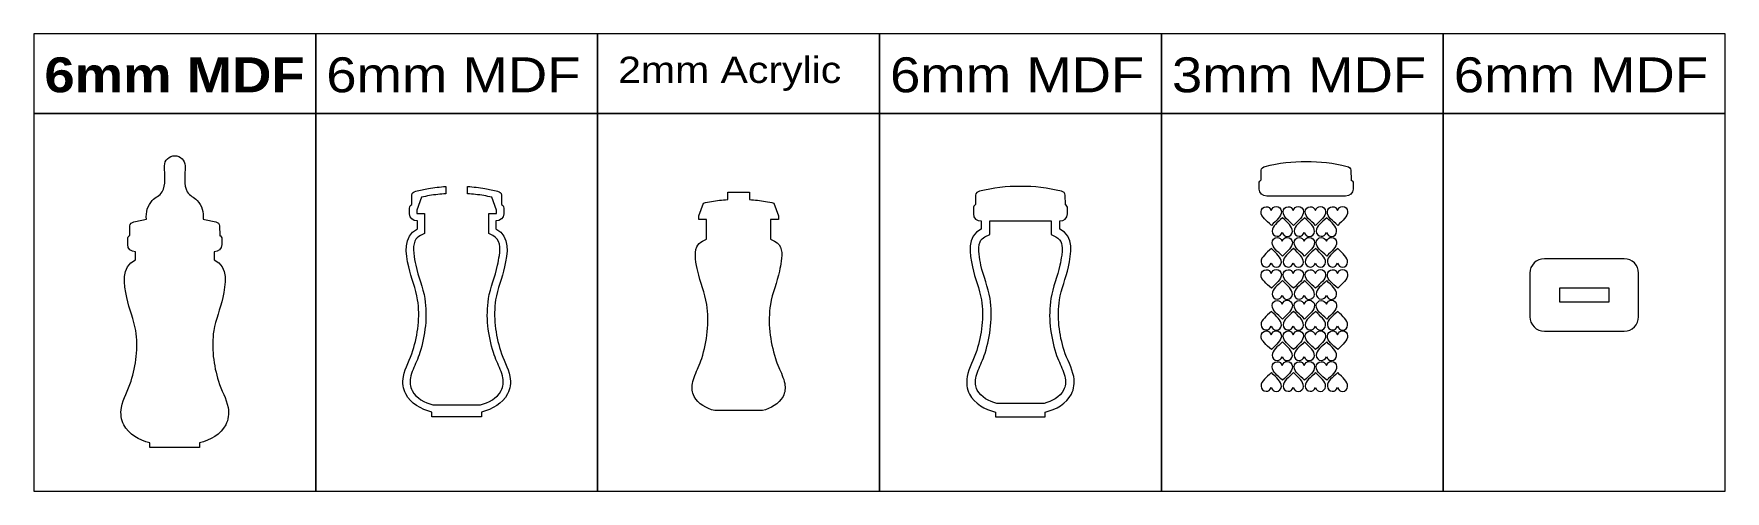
# Model space of a CAD drawing. Header units: millimetres. Extents: x -1166 to 1166, y -335 to 297.
import ezdxf

# ---------------------------------------------------------------- set-up
doc = ezdxf.new("R2010")
doc.units = ezdxf.units.MM
doc.header["$MEASUREMENT"] = 0
doc.layers.add('Camada 1', color=7, linetype='Continuous')
doc.styles.add('0', font='arialbd.ttf', dxfattribs={"height": 1})
doc.styles.add('1', font='Arial', dxfattribs={"height": 1})
doc.styles.add('2', font='Arial', dxfattribs={"height": 1})
doc.styles.add('3', font='Arial', dxfattribs={"height": 1})
doc.styles.add('4', font='Arial', dxfattribs={"height": 1})
doc.styles.add('5', font='Arial', dxfattribs={"height": 1})

msp = doc.modelspace()

# ---------------------------------------------------------------- texts
at = {"layer": 'Camada 1', "color": 142, "width": 1.114671}
for s, height, style, p in [('6mm MDF', 48.2598, '0', (-1151.8997, 215.9645)), ('6mm MDF', 48.2598, '1', (-763.0731, 215.9645)), ('2mm Acrylic', 36.301176, '5', (-360.4976, 228.8581)), ('6mm MDF', 48.2598, '2', (14.5805, 215.9645)), ('3mm MDF', 48.2598, '3', (403.4072, 215.9645)), ('6mm MDF', 48.2598, '4', (792.234, 215.9645))]:
    msp.add_text(s, height=height, dxfattribs=dict(at, style=style)).set_placement(p)

# ---------------------------------------------------------------- linework, layer by layer
at = {"layer": 'Camada 1', "color": 142, "lineweight": 20}
for points in [[(-1166.4805, 186.6815), (-777.6535, 186.6815), (-777.6535, 296.7483), (-1166.4805, 296.7483), (-1166.4805, 186.6815)], [(-777.6537, 186.6815), (-388.8267, 186.6815), (-388.8267, 296.7483), (-777.6537, 296.7483), (-777.6537, 186.6815)], [(-388.8269, 186.6815), (0.0001, 186.6815), (0.0001, 296.7483), (-388.8269, 296.7483), (-388.8269, 186.6815)], [(-0.0001, 186.6815), (388.8269, 186.6815), (388.8269, 296.7483), (-0.0001, 296.7483), (-0.0001, 186.6815)], [(388.8267, 186.6815), (777.6537, 186.6815), (777.6537, 296.7483), (388.8267, 296.7483), (388.8267, 186.6815)], [(777.6535, 186.6815), (1166.4803, 186.6815), (1166.4803, 296.7483), (777.6535, 296.7483), (777.6535, 186.6815)], [(-1166.4805, -334.8653), (-777.6535, -334.8653), (-777.6535, 186.6815), (-1166.4805, 186.6815), (-1166.4805, -334.8653)], [(-777.6537, -334.8653), (-388.8267, -334.8653), (-388.8267, 186.6815), (-777.6537, 186.6815), (-777.6537, -334.8653)], [(-388.8269, -334.8653), (0.0001, -334.8653), (0.0001, 186.6815), (-388.8269, 186.6815), (-388.8269, -334.8653)], [(-0.0001, -334.8653), (388.8269, -334.8653), (388.8269, 186.6815), (-0.0001, 186.6815), (-0.0001, -334.8653)], [(388.8267, -334.8653), (777.6537, -334.8653), (777.6537, 186.6815), (388.8267, 186.6815), (388.8267, -334.8653)], [(777.6535, -334.8653), (1166.4803, -334.8653), (1166.4803, 186.6815), (777.6535, 186.6815), (777.6535, -334.8653)]]:
    msp.add_lwpolyline(points, close=True, dxfattribs=at)
at = {"layer": 'Camada 1', "color": 230, "lineweight": 20}
for points, knots in [([(-905.9128, -67.6006), (-902.0535, -49.3336), (-897.3797, -25.4896), (-917.8231, -15.3105), (-917.8231, -15.3105), (-917.8231, -15.3105), (-917.8231, -4.1339), (-917.8231, -4.1339), (-917.8231, -4.1339), (-911.9415, -4.1339), (-907.1287, -0.3117), (-907.1287, 5.5702), (-907.1287, 5.5702), (-907.1287, 5.5702), (-907.1287, 13.5796), (-907.1287, 13.5796), (-907.1287, 13.5796), (-907.1287, 15.7118), (-908.3933, 17.5627), (-910.2095, 18.4196), (-910.2095, 18.4196), (-910.2095, 18.4196), (-910.1052, 18.4188), (-910.1052, 18.4188), (-910.1052, 18.4188), (-910.1052, 18.4188), (-910.2413, 31.5471), (-910.2413, 31.5471), (-910.2413, 31.5471), (-910.2715, 34.4872), (-912.7395, 36.1666), (-915.5884, 36.8943), (-915.5884, 36.8943), (-921.4338, 38.3878), (-927.279, 39.6254), (-933.1242, 40.6148), (-933.1242, 40.6148), (-931.7203, 50.0368), (-934.7966, 59.7646), (-941.057, 66.5082), (-941.057, 66.5082), (-945.6451, 71.4503), (-951.2692, 72.8877), (-954.8669, 78.5406), (-954.8669, 78.5406), (-960.3453, 87.1482), (-957.7882, 102.9817), (-957.8682, 113.4536), (-957.8682, 113.4536), (-957.8682, 113.4536), (-957.8483, 114.2122), (-957.8483, 114.2122), (-957.8483, 114.2122), (-957.8483, 122.0652), (-964.2142, 128.4309), (-972.067, 128.4309), (-972.067, 128.4309), (-979.9198, 128.4309), (-986.2857, 122.0652), (-986.2857, 114.2122), (-986.2857, 114.2122), (-986.2857, 114.2122), (-986.2658, 113.4536), (-986.2658, 113.4536), (-986.2658, 113.4536), (-986.3458, 102.9817), (-983.7887, 87.1482), (-989.2671, 78.5406), (-989.2671, 78.5406), (-992.8648, 72.8877), (-998.4889, 71.4503), (-1003.077, 66.5082), (-1003.077, 66.5082), (-1009.3374, 59.7646), (-1012.4137, 50.0368), (-1011.0098, 40.6148), (-1011.0098, 40.6148), (-1016.855, 39.6254), (-1022.7002, 38.3878), (-1028.5456, 36.8943), (-1028.5456, 36.8943), (-1031.3945, 36.1666), (-1033.8625, 34.4872), (-1033.8927, 31.5471), (-1033.8927, 31.5471), (-1033.8927, 31.5471), (-1034.0288, 18.4188), (-1034.0288, 18.4188), (-1034.0288, 18.4188), (-1034.0288, 18.4188), (-1033.9245, 18.4196), (-1033.9245, 18.4196), (-1033.9245, 18.4196), (-1035.7407, 17.5627), (-1037.0053, 15.7118), (-1037.0053, 13.5796), (-1037.0053, 13.5796), (-1037.0053, 13.5796), (-1037.0053, 5.5702), (-1037.0053, 5.5702), (-1037.0053, 5.5702), (-1037.0053, -0.3117), (-1032.1925, -4.1339), (-1026.3109, -4.1339), (-1026.3109, -4.1339), (-1026.3109, -4.1339), (-1026.3109, -15.3105), (-1026.3109, -15.3105), (-1026.3109, -15.3105), (-1046.7543, -25.4896), (-1042.0805, -49.3336), (-1038.2212, -67.6006), (-1038.2212, -67.6006), (-1034.9116, -83.2648), (-1028.3065, -97.885), (-1025.8634, -113.1394), (-1025.8634, -113.1394), (-1022.1544, -136.2941), (-1025.643, -161.3506), (-1032.3779, -183.0665), (-1032.3779, -183.0665), (-1036.1917, -195.3644), (-1043.4456, -206.8835), (-1045.5744, -219.0847), (-1045.5744, -219.0847), (-1047.1251, -227.9751), (-1046.0327, -235.9991), (-1042.2971, -243.1561), (-1042.2971, -243.1561), (-1035.3493, -256.4679), (-1021.4137, -264.2053), (-1006.2777, -268.1571), (-1006.2777, -268.1571), (-1006.2777, -268.1571), (-1006.2777, -274.5071), (-1006.2777, -274.5071), (-1006.2777, -274.5071), (-1006.2777, -274.5071), (-937.8563, -274.5071), (-937.8563, -274.5071), (-937.8563, -274.5071), (-937.8563, -274.5071), (-937.8563, -268.1571), (-937.8563, -268.1571), (-937.8563, -268.1571), (-922.7203, -264.2053), (-908.7847, -256.4679), (-901.8369, -243.1561), (-901.8369, -243.1561), (-898.1013, -235.9991), (-897.0089, -227.9751), (-898.5596, -219.0847), (-898.5596, -219.0847), (-900.6884, -206.8835), (-907.9423, -195.3644), (-911.7561, -183.0665), (-911.7561, -183.0665), (-918.491, -161.3506), (-921.9796, -136.2941), (-918.2706, -113.1394), (-918.2706, -113.1394), (-915.8275, -97.885), (-909.2224, -83.2648), (-905.9128, -67.6006)], [0, 0, 0, 0, 0.023809524, 0.023809524, 0.023809524, 0.023809524, 0.047619048, 0.047619048, 0.047619048, 0.047619048, 0.071428571, 0.071428571, 0.071428571, 0.071428571, 0.095238095, 0.095238095, 0.095238095, 0.095238095, 0.119047619, 0.119047619, 0.119047619, 0.119047619, 0.142857143, 0.142857143, 0.142857143, 0.142857143, 0.166666667, 0.166666667, 0.166666667, 0.166666667, 0.19047619, 0.19047619, 0.19047619, 0.19047619, 0.214285714, 0.214285714, 0.214285714, 0.214285714, 0.238095238, 0.238095238, 0.238095238, 0.238095238, 0.261904762, 0.261904762, 0.261904762, 0.261904762, 0.285714286, 0.285714286, 0.285714286, 0.285714286, 0.30952381, 0.30952381, 0.30952381, 0.30952381, 0.333333333, 0.333333333, 0.333333333, 0.333333333, 0.357142857, 0.357142857, 0.357142857, 0.357142857, 0.380952381, 0.380952381, 0.380952381, 0.380952381, 0.404761905, 0.404761905, 0.404761905, 0.404761905, 0.428571429, 0.428571429, 0.428571429, 0.428571429, 0.452380952, 0.452380952, 0.452380952, 0.452380952, 0.476190476, 0.476190476, 0.476190476, 0.476190476, 0.5, 0.5, 0.5, 0.5, 0.523809524, 0.523809524, 0.523809524, 0.523809524, 0.547619048, 0.547619048, 0.547619048, 0.547619048, 0.571428571, 0.571428571, 0.571428571, 0.571428571, 0.595238095, 0.595238095, 0.595238095, 0.595238095, 0.619047619, 0.619047619, 0.619047619, 0.619047619, 0.642857143, 0.642857143, 0.642857143, 0.642857143, 0.666666667, 0.666666667, 0.666666667, 0.666666667, 0.69047619, 0.69047619, 0.69047619, 0.69047619, 0.714285714, 0.714285714, 0.714285714, 0.714285714, 0.738095238, 0.738095238, 0.738095238, 0.738095238, 0.761904762, 0.761904762, 0.761904762, 0.761904762, 0.785714286, 0.785714286, 0.785714286, 0.785714286, 0.80952381, 0.80952381, 0.80952381, 0.80952381, 0.833333333, 0.833333333, 0.833333333, 0.833333333, 0.857142857, 0.857142857, 0.857142857, 0.857142857, 0.880952381, 0.880952381, 0.880952381, 0.880952381, 0.904761905, 0.904761905, 0.904761905, 0.904761905, 0.928571429, 0.928571429, 0.928571429, 0.928571429, 0.952380952, 0.952380952, 0.952380952, 0.952380952, 1, 1, 1, 1]), ([(-544.2974, 83.1814), (-552.2783, 84.5322), (-560.2593, 85.4202), (-568.2402, 85.8643), (-568.2402, 85.8643), (-568.2402, 85.8643), (-568.2402, 75.8465), (-568.2402, 75.8465), (-568.2402, 75.8465), (-560.7796, 75.4107), (-553.3454, 74.5706), (-545.9663, 73.3216), (-545.9663, 73.3216), (-542.1887, 72.6823), (-538.4296, 71.9369), (-534.6938, 71.0886), (-534.6938, 71.0886), (-534.6938, 71.0886), (-528.3019, 53.1936), (-528.3019, 53.1936), (-528.3019, 53.1936), (-528.3019, 53.1936), (-528.3019, 48.5113), (-528.3019, 48.5113), (-528.3019, 48.5113), (-528.5418, 48.4536), (-528.8324, 48.4327), (-528.9963, 48.4327), (-528.9963, 48.4327), (-528.9963, 48.4327), (-538.9963, 48.4327), (-538.9963, 48.4327), (-538.9963, 48.4327), (-538.9963, 48.4327), (-538.9963, 21.0642), (-538.9963, 21.0642), (-538.9963, 21.0642), (-538.9963, 21.0642), (-533.4535, 18.3044), (-533.4535, 18.3044), (-533.4535, 18.3044), (-522.6466, 12.9235), (-522.9592, 1.2419), (-524.3522, -9.2369), (-524.3522, -9.2369), (-524.9654, -13.8492), (-525.9087, -18.4167), (-526.87, -22.9669), (-526.87, -22.9669), (-530.1638, -38.5568), (-536.775, -53.1149), (-539.3179, -68.9912), (-539.3179, -68.9912), (-543.2408, -93.4826), (-539.7824, -119.9174), (-532.4805, -143.462), (-532.4805, -143.462), (-531.1669, -147.6979), (-529.5066, -151.8067), (-527.7584, -155.8788), (-527.7584, -155.8788), (-524.7471, -162.8931), (-520.8985, -170.7017), (-519.584, -178.2367), (-519.584, -178.2367), (-518.5074, -184.4081), (-518.9549, -190.3673), (-521.8752, -195.9625), (-521.8752, -195.9625), (-527.4377, -206.6199), (-539.1719, -212.488), (-550.3511, -215.5905), (-550.3511, -215.5905), (-550.3511, -215.5905), (-616.1293, -215.5905), (-616.1293, -215.5905), (-616.1293, -215.5905), (-627.3085, -212.488), (-639.0427, -206.6199), (-644.6052, -195.9625), (-644.6052, -195.9625), (-647.5255, -190.3673), (-647.973, -184.4081), (-646.8964, -178.2367), (-646.8964, -178.2367), (-645.5819, -170.7017), (-641.7333, -162.8931), (-638.722, -155.8788), (-638.722, -155.8788), (-636.9738, -151.8067), (-635.3135, -147.6979), (-633.9999, -143.462), (-633.9999, -143.462), (-626.698, -119.9174), (-623.2396, -93.4826), (-627.1625, -68.9912), (-627.1625, -68.9912), (-629.7054, -53.1149), (-636.3166, -38.5568), (-639.6104, -22.9669), (-639.6104, -22.9669), (-641.6136, -13.4854), (-644.9125, 1.4975), (-640.7807, 10.6066), (-640.7807, 10.6066), (-639.1558, 14.1889), (-636.5207, 16.5648), (-633.0269, 18.3044), (-633.0269, 18.3044), (-633.0269, 18.3044), (-627.4841, 21.0642), (-627.4841, 21.0642), (-627.4841, 21.0642), (-627.4841, 21.0642), (-627.4841, 48.4327), (-627.4841, 48.4327), (-627.4841, 48.4327), (-627.4841, 48.4327), (-637.4841, 48.4327), (-637.4841, 48.4327), (-637.4841, 48.4327), (-637.648, 48.4327), (-637.9386, 48.4536), (-638.1785, 48.5113), (-638.1785, 48.5113), (-638.1785, 48.5113), (-638.1785, 53.1936), (-638.1785, 53.1936), (-638.1785, 53.1936), (-638.1785, 53.1936), (-631.7866, 71.0886), (-631.7866, 71.0886), (-631.7866, 71.0886), (-628.0508, 71.9369), (-624.2917, 72.6823), (-620.5141, 73.3216), (-620.5141, 73.3216), (-613.135, 74.5706), (-605.7008, 75.4107), (-598.2402, 75.8465), (-598.2402, 75.8465), (-598.2402, 75.8465), (-598.2402, 85.8643), (-598.2402, 85.8643), (-598.2402, 85.8643), (-606.2211, 85.4202), (-614.2021, 84.5322), (-622.183, 83.1814), (-622.183, 83.1814), (-628.0282, 82.192), (-633.8734, 80.9544), (-639.7188, 79.4609), (-639.7188, 79.4609), (-642.5677, 78.7332), (-645.0357, 77.0538), (-645.0659, 74.1137), (-645.0659, 74.1137), (-645.0659, 74.1137), (-645.202, 60.9854), (-645.202, 60.9854), (-645.202, 60.9854), (-645.202, 60.9854), (-645.0977, 60.9862), (-645.0977, 60.9862), (-645.0977, 60.9862), (-646.9139, 60.1293), (-648.1785, 58.2784), (-648.1785, 56.1462), (-648.1785, 56.1462), (-648.1785, 56.1462), (-648.1785, 48.1368), (-648.1785, 48.1368), (-648.1785, 48.1368), (-648.1785, 42.2549), (-643.3657, 38.4327), (-637.4841, 38.4327), (-637.4841, 38.4327), (-637.4841, 38.4327), (-637.4841, 27.2561), (-637.4841, 27.2561), (-637.4841, 27.2561), (-657.9275, 17.077), (-653.2537, -6.767), (-649.3944, -25.034), (-649.3944, -25.034), (-646.0848, -40.6982), (-639.4797, -55.3184), (-637.0366, -70.5728), (-637.0366, -70.5728), (-633.3276, -93.7275), (-636.8162, -118.784), (-643.5511, -140.4999), (-643.5511, -140.4999), (-647.3649, -152.7978), (-654.6188, -164.3169), (-656.7476, -176.5181), (-656.7476, -176.5181), (-658.2983, -185.4085), (-657.2059, -193.4325), (-653.4703, -200.5895), (-653.4703, -200.5895), (-646.5225, -213.9013), (-632.5869, -221.6387), (-617.4509, -225.5905), (-617.4509, -225.5905), (-617.4509, -225.5905), (-617.4509, -231.9405), (-617.4509, -231.9405), (-617.4509, -231.9405), (-617.4509, -231.9405), (-549.0295, -231.9405), (-549.0295, -231.9405), (-549.0295, -231.9405), (-549.0295, -231.9405), (-549.0295, -225.5905), (-549.0295, -225.5905), (-549.0295, -225.5905), (-533.8935, -221.6387), (-519.9579, -213.9013), (-513.0101, -200.5895), (-513.0101, -200.5895), (-509.2745, -193.4325), (-508.1821, -185.4085), (-509.7328, -176.5181), (-509.7328, -176.5181), (-511.8616, -164.3169), (-519.1155, -152.7978), (-522.9293, -140.4999), (-522.9293, -140.4999), (-529.6642, -118.784), (-533.1528, -93.7275), (-529.4438, -70.5728), (-529.4438, -70.5728), (-527.0007, -55.3184), (-520.3956, -40.6982), (-517.086, -25.034), (-517.086, -25.034), (-513.2267, -6.767), (-508.5529, 17.077), (-528.9963, 27.2561), (-528.9963, 27.2561), (-528.9963, 27.2561), (-528.9963, 38.4327), (-528.9963, 38.4327), (-528.9963, 38.4327), (-523.1147, 38.4327), (-518.3019, 42.2549), (-518.3019, 48.1368), (-518.3019, 48.1368), (-518.3019, 48.1368), (-518.3019, 56.1462), (-518.3019, 56.1462), (-518.3019, 56.1462), (-518.3019, 58.2784), (-519.5665, 60.1293), (-521.3827, 60.9862), (-521.3827, 60.9862), (-521.3827, 60.9862), (-521.2784, 60.9854), (-521.2784, 60.9854), (-521.2784, 60.9854), (-521.2784, 60.9854), (-521.4145, 74.1137), (-521.4145, 74.1137), (-521.4145, 74.1137), (-521.4447, 77.0538), (-523.9127, 78.7332), (-526.7616, 79.4609), (-526.7616, 79.4609), (-532.607, 80.9544), (-538.4522, 82.192), (-544.2974, 83.1814)], [0, 0, 0, 0, 0.014492754, 0.014492754, 0.014492754, 0.014492754, 0.028985507, 0.028985507, 0.028985507, 0.028985507, 0.043478261, 0.043478261, 0.043478261, 0.043478261, 0.057971014, 0.057971014, 0.057971014, 0.057971014, 0.072463768, 0.072463768, 0.072463768, 0.072463768, 0.086956522, 0.086956522, 0.086956522, 0.086956522, 0.101449275, 0.101449275, 0.101449275, 0.101449275, 0.115942029, 0.115942029, 0.115942029, 0.115942029, 0.130434783, 0.130434783, 0.130434783, 0.130434783, 0.144927536, 0.144927536, 0.144927536, 0.144927536, 0.15942029, 0.15942029, 0.15942029, 0.15942029, 0.173913043, 0.173913043, 0.173913043, 0.173913043, 0.188405797, 0.188405797, 0.188405797, 0.188405797, 0.202898551, 0.202898551, 0.202898551, 0.202898551, 0.217391304, 0.217391304, 0.217391304, 0.217391304, 0.231884058, 0.231884058, 0.231884058, 0.231884058, 0.246376812, 0.246376812, 0.246376812, 0.246376812, 0.260869565, 0.260869565, 0.260869565, 0.260869565, 0.275362319, 0.275362319, 0.275362319, 0.275362319, 0.289855072, 0.289855072, 0.289855072, 0.289855072, 0.304347826, 0.304347826, 0.304347826, 0.304347826, 0.31884058, 0.31884058, 0.31884058, 0.31884058, 0.333333333, 0.333333333, 0.333333333, 0.333333333, 0.347826087, 0.347826087, 0.347826087, 0.347826087, 0.362318841, 0.362318841, 0.362318841, 0.362318841, 0.376811594, 0.376811594, 0.376811594, 0.376811594, 0.391304348, 0.391304348, 0.391304348, 0.391304348, 0.405797101, 0.405797101, 0.405797101, 0.405797101, 0.420289855, 0.420289855, 0.420289855, 0.420289855, 0.434782609, 0.434782609, 0.434782609, 0.434782609, 0.449275362, 0.449275362, 0.449275362, 0.449275362, 0.463768116, 0.463768116, 0.463768116, 0.463768116, 0.47826087, 0.47826087, 0.47826087, 0.47826087, 0.492753623, 0.492753623, 0.492753623, 0.492753623, 0.507246377, 0.507246377, 0.507246377, 0.507246377, 0.52173913, 0.52173913, 0.52173913, 0.52173913, 0.536231884, 0.536231884, 0.536231884, 0.536231884, 0.550724638, 0.550724638, 0.550724638, 0.550724638, 0.565217391, 0.565217391, 0.565217391, 0.565217391, 0.579710145, 0.579710145, 0.579710145, 0.579710145, 0.594202899, 0.594202899, 0.594202899, 0.594202899, 0.608695652, 0.608695652, 0.608695652, 0.608695652, 0.623188406, 0.623188406, 0.623188406, 0.623188406, 0.637681159, 0.637681159, 0.637681159, 0.637681159, 0.652173913, 0.652173913, 0.652173913, 0.652173913, 0.666666667, 0.666666667, 0.666666667, 0.666666667, 0.68115942, 0.68115942, 0.68115942, 0.68115942, 0.695652174, 0.695652174, 0.695652174, 0.695652174, 0.710144928, 0.710144928, 0.710144928, 0.710144928, 0.724637681, 0.724637681, 0.724637681, 0.724637681, 0.739130435, 0.739130435, 0.739130435, 0.739130435, 0.753623188, 0.753623188, 0.753623188, 0.753623188, 0.768115942, 0.768115942, 0.768115942, 0.768115942, 0.782608696, 0.782608696, 0.782608696, 0.782608696, 0.797101449, 0.797101449, 0.797101449, 0.797101449, 0.811594203, 0.811594203, 0.811594203, 0.811594203, 0.826086957, 0.826086957, 0.826086957, 0.826086957, 0.84057971, 0.84057971, 0.84057971, 0.84057971, 0.855072464, 0.855072464, 0.855072464, 0.855072464, 0.869565217, 0.869565217, 0.869565217, 0.869565217, 0.884057971, 0.884057971, 0.884057971, 0.884057971, 0.898550725, 0.898550725, 0.898550725, 0.898550725, 0.913043478, 0.913043478, 0.913043478, 0.913043478, 0.927536232, 0.927536232, 0.927536232, 0.927536232, 0.942028986, 0.942028986, 0.942028986, 0.942028986, 0.956521739, 0.956521739, 0.956521739, 0.956521739, 0.971014493, 0.971014493, 0.971014493, 0.971014493, 1, 1, 1, 1]), ([(256.2391, 73.946), (256.2391, 73.946), (256.3752, 60.8177), (256.3752, 60.8177), (256.3752, 60.8177), (256.3752, 60.8177), (256.2727, 60.8177), (256.2727, 60.8177), (256.2727, 60.8177), (258.0879, 59.9604), (259.3517, 58.1099), (259.3517, 55.9785), (259.3517, 55.9785), (259.3517, 55.9785), (259.3517, 47.9691), (259.3517, 47.9691), (259.3517, 47.9691), (259.3517, 42.0872), (254.5389, 38.265), (248.6573, 38.265), (248.6573, 38.265), (248.6573, 38.265), (248.6573, 27.0884), (248.6573, 27.0884), (248.6573, 27.0884), (269.1007, 16.9093), (264.4269, -6.9347), (260.5676, -25.2017), (260.5676, -25.2017), (257.258, -40.8659), (250.6529, -55.4861), (248.2098, -70.7405), (248.2098, -70.7405), (244.5008, -93.8952), (247.9894, -118.9517), (254.7243, -140.6676), (254.7243, -140.6676), (258.5381, -152.9655), (265.792, -164.4846), (267.9208, -176.6858), (267.9208, -176.6858), (269.4715, -185.5762), (268.3791, -193.6002), (264.6435, -200.7572), (264.6435, -200.7572), (257.6957, -214.069), (243.7601, -221.8064), (228.6241, -225.7582), (228.6241, -225.7582), (228.6241, -225.7582), (228.6241, -232.1082), (228.6241, -232.1082), (228.6241, -232.1082), (228.6241, -232.1082), (160.2027, -232.1082), (160.2027, -232.1082), (160.2027, -232.1082), (160.2027, -232.1082), (160.2027, -225.7582), (160.2027, -225.7582), (160.2027, -225.7582), (145.0667, -221.8064), (131.1311, -214.069), (124.1833, -200.7572), (124.1833, -200.7572), (120.4477, -193.6002), (119.3553, -185.5762), (120.906, -176.6858), (120.906, -176.6858), (123.0348, -164.4846), (130.2887, -152.9655), (134.1025, -140.6676), (134.1025, -140.6676), (140.8374, -118.9517), (144.326, -93.8952), (140.617, -70.7405), (140.617, -70.7405), (138.1739, -55.4861), (131.5688, -40.8659), (128.2592, -25.2017), (128.2592, -25.2017), (124.3999, -6.9347), (119.7261, 16.9093), (140.1695, 27.0884), (140.1695, 27.0884), (140.1695, 27.0884), (140.1695, 38.265), (140.1695, 38.265), (140.1695, 38.265), (134.2879, 38.265), (129.4751, 42.0872), (129.4751, 47.9691), (129.4751, 47.9691), (129.4751, 47.9691), (129.4751, 55.9785), (129.4751, 55.9785), (129.4751, 55.9785), (129.4751, 58.1099), (130.7389, 59.9604), (132.5541, 60.8177), (132.5541, 60.8177), (132.5541, 60.8177), (132.4516, 60.8177), (132.4516, 60.8177), (132.4516, 60.8177), (132.4516, 60.8177), (132.5877, 73.946), (132.5877, 73.946), (132.5877, 73.946), (132.6179, 76.8861), (135.0859, 78.5655), (137.9348, 79.2932), (137.9348, 79.2932), (156.7608, 84.1029), (175.5874, 86.2605), (194.4134, 86.0129), (194.4134, 86.0129), (213.2394, 86.2605), (232.066, 84.1029), (250.892, 79.2932), (250.892, 79.2932), (253.7409, 78.5655), (256.2089, 76.8861), (256.2391, 73.946)], [0, 0, 0, 0, 0.03125, 0.03125, 0.03125, 0.03125, 0.0625, 0.0625, 0.0625, 0.0625, 0.09375, 0.09375, 0.09375, 0.09375, 0.125, 0.125, 0.125, 0.125, 0.15625, 0.15625, 0.15625, 0.15625, 0.1875, 0.1875, 0.1875, 0.1875, 0.21875, 0.21875, 0.21875, 0.21875, 0.25, 0.25, 0.25, 0.25, 0.28125, 0.28125, 0.28125, 0.28125, 0.3125, 0.3125, 0.3125, 0.3125, 0.34375, 0.34375, 0.34375, 0.34375, 0.375, 0.375, 0.375, 0.375, 0.40625, 0.40625, 0.40625, 0.40625, 0.4375, 0.4375, 0.4375, 0.4375, 0.46875, 0.46875, 0.46875, 0.46875, 0.5, 0.5, 0.5, 0.5, 0.53125, 0.53125, 0.53125, 0.53125, 0.5625, 0.5625, 0.5625, 0.5625, 0.59375, 0.59375, 0.59375, 0.59375, 0.625, 0.625, 0.625, 0.625, 0.65625, 0.65625, 0.65625, 0.65625, 0.6875, 0.6875, 0.6875, 0.6875, 0.71875, 0.71875, 0.71875, 0.71875, 0.75, 0.75, 0.75, 0.75, 0.78125, 0.78125, 0.78125, 0.78125, 0.8125, 0.8125, 0.8125, 0.8125, 0.84375, 0.84375, 0.84375, 0.84375, 0.875, 0.875, 0.875, 0.875, 0.90625, 0.90625, 0.90625, 0.90625, 0.9375, 0.9375, 0.9375, 0.9375, 1, 1, 1, 1]), ([(236.6573, 38.265), (236.6573, 38.265), (152.1695, 38.265), (152.1695, 38.265), (152.1695, 38.265), (152.1695, 38.265), (152.1695, 19.6581), (152.1695, 19.6581), (152.1695, 19.6581), (152.1695, 19.6581), (145.5181, 16.3463), (145.5181, 16.3463), (145.5181, 16.3463), (142.4455, 14.8165), (140.1283, 12.7742), (138.6943, 9.6127), (138.6943, 9.6127), (136.4433, 4.6502), (136.7086, -2.2458), (137.3053, -7.5504), (137.3053, -7.5504), (137.881, -12.6683), (138.9368, -17.6887), (140, -22.7212), (140, -22.7212), (143.2998, -38.3395), (149.9272, -52.9927), (152.4659, -68.8426), (152.4659, -68.8426), (156.4408, -93.6588), (152.9684, -120.3467), (145.5639, -144.2221), (145.5639, -144.2221), (144.23, -148.5233), (142.5446, -152.7004), (140.7694, -156.8355), (140.7694, -156.8355), (137.7925, -163.7696), (134.0286, -171.2895), (132.7274, -178.7481), (132.7274, -178.7481), (131.7309, -184.4604), (132.1059, -190.002), (134.8214, -195.2048), (134.8214, -195.2048), (140.0715, -205.2637), (151.3014, -210.8057), (161.7984, -213.7582), (161.7984, -213.7582), (161.7984, -213.7582), (227.0284, -213.7582), (227.0284, -213.7582), (227.0284, -213.7582), (237.5254, -210.8057), (248.7553, -205.2637), (254.0054, -195.2048), (254.0054, -195.2048), (256.7209, -190.002), (257.0959, -184.4604), (256.0994, -178.7481), (256.0994, -178.7481), (254.7982, -171.2895), (251.0343, -163.7696), (248.0574, -156.8355), (248.0574, -156.8355), (246.2822, -152.7004), (244.5968, -148.5233), (243.2629, -144.2221), (243.2629, -144.2221), (235.8584, -120.3467), (232.386, -93.6588), (236.3609, -68.8426), (236.3609, -68.8426), (238.8996, -52.9927), (245.527, -38.3395), (248.8268, -22.7212), (248.8268, -22.7212), (249.778, -18.2191), (250.7121, -13.7048), (251.3188, -9.141), (251.3188, -9.141), (251.5007, -7.773), (251.6617, -6.4016), (251.7818, -5.0267), (251.7818, -5.0267), (252.5194, 3.418), (251.8111, 12.1129), (243.3087, 16.3463), (243.3087, 16.3463), (243.3087, 16.3463), (236.6573, 19.6581), (236.6573, 19.6581), (236.6573, 19.6581), (236.6573, 19.6581), (236.6573, 38.265), (236.6573, 38.265)], [0, 0, 0, 0, 0.04, 0.04, 0.04, 0.04, 0.08, 0.08, 0.08, 0.08, 0.12, 0.12, 0.12, 0.12, 0.16, 0.16, 0.16, 0.16, 0.2, 0.2, 0.2, 0.2, 0.24, 0.24, 0.24, 0.24, 0.28, 0.28, 0.28, 0.28, 0.32, 0.32, 0.32, 0.32, 0.36, 0.36, 0.36, 0.36, 0.4, 0.4, 0.4, 0.4, 0.44, 0.44, 0.44, 0.44, 0.48, 0.48, 0.48, 0.48, 0.52, 0.52, 0.52, 0.52, 0.56, 0.56, 0.56, 0.56, 0.6, 0.6, 0.6, 0.6, 0.64, 0.64, 0.64, 0.64, 0.68, 0.68, 0.68, 0.68, 0.72, 0.72, 0.72, 0.72, 0.76, 0.76, 0.76, 0.76, 0.8, 0.8, 0.8, 0.8, 0.84, 0.84, 0.84, 0.84, 0.88, 0.88, 0.88, 0.88, 0.92, 0.92, 0.92, 0.92, 1, 1, 1, 1]), ([(917.067, -13.8631), (917.067, -13.8631), (1027.067, -13.8631), (1027.067, -13.8631), (1027.067, -13.8631), (1038.067, -13.8631), (1047.067, -22.8631), (1047.067, -33.8631), (1047.067, -33.8631), (1047.067, -33.8631), (1047.067, -93.8632), (1047.067, -93.8632), (1047.067, -93.8632), (1047.067, -104.8632), (1038.067, -113.8631), (1027.067, -113.8631), (1027.067, -113.8631), (1027.067, -113.8631), (917.067, -113.8631), (917.067, -113.8631), (917.067, -113.8631), (906.067, -113.8631), (897.067, -104.8632), (897.067, -93.8632), (897.067, -93.8632), (897.067, -93.8632), (897.067, -33.8631), (897.067, -33.8631), (897.067, -33.8631), (897.067, -22.8631), (906.067, -13.8631), (917.067, -13.8631)], [0, 0, 0, 0, 0.111111111, 0.111111111, 0.111111111, 0.111111111, 0.222222222, 0.222222222, 0.222222222, 0.222222222, 0.333333333, 0.333333333, 0.333333333, 0.333333333, 0.444444444, 0.444444444, 0.444444444, 0.444444444, 0.555555556, 0.555555556, 0.555555556, 0.555555556, 0.666666667, 0.666666667, 0.666666667, 0.666666667, 0.777777778, 0.777777778, 0.777777778, 0.777777778, 1, 1, 1, 1]), ([(937.8563, -54.3381), (937.8563, -54.3381), (1006.2777, -54.3381), (1006.2777, -54.3381), (1006.2777, -54.3381), (1006.2777, -54.3381), (1006.2777, -73.3881), (1006.2777, -73.3881), (1006.2777, -73.3881), (1006.2777, -73.3881), (937.8563, -73.3881), (937.8563, -73.3881), (937.8563, -73.3881), (937.8563, -73.3881), (937.8563, -54.3381), (937.8563, -54.3381)], [0, 0, 0, 0, 0.2, 0.2, 0.2, 0.2, 0.4, 0.4, 0.4, 0.4, 0.6, 0.6, 0.6, 0.6, 1, 1, 1, 1])]:
    msp.add_open_spline(points, degree=3, knots=knots, dxfattribs=at)
at = {"layer": 'Camada 1', "color": 250, "lineweight": 20}
for points, knots in [([(650.4645, 95.2133), (650.4645, 95.2133), (650.3284, 108.3416), (650.3284, 108.3416), (650.3284, 108.3416), (650.2982, 111.2817), (647.8302, 112.9611), (644.9813, 113.6888), (644.9813, 113.6888), (626.1553, 118.4985), (607.3287, 120.6561), (588.5027, 120.4085), (588.5027, 120.4085), (569.6767, 120.6561), (550.8501, 118.4985), (532.0241, 113.6888), (532.0241, 113.6888), (529.1752, 112.9611), (526.7072, 111.2817), (526.677, 108.3416), (526.677, 108.3416), (526.677, 108.3416), (526.5409, 95.2133), (526.5409, 95.2133), (526.5409, 95.2133), (526.5409, 95.2133), (526.6443, 95.2133), (526.6443, 95.2133), (526.6443, 95.2133), (524.8287, 94.3562), (523.5644, 92.5058), (523.5644, 90.3741), (523.5644, 90.3741), (523.5644, 90.3741), (523.5644, 82.3647), (523.5644, 82.3647), (523.5644, 82.3647), (523.5644, 76.4828), (528.3772, 72.6606), (534.2588, 72.6606), (534.2588, 72.6606), (534.2588, 72.6606), (642.7466, 72.6606), (642.7466, 72.6606), (642.7466, 72.6606), (648.6282, 72.6606), (653.441, 76.4828), (653.441, 82.3647), (653.441, 82.3647), (653.441, 82.3647), (653.441, 90.3741), (653.441, 90.3741), (653.441, 90.3741), (653.441, 92.5058), (652.1767, 94.3562), (650.3611, 95.2133), (650.3611, 95.2133), (650.3611, 95.2133), (650.4645, 95.2133), (650.4645, 95.2133)], [0, 0, 0, 0, 0.0625, 0.0625, 0.0625, 0.0625, 0.125, 0.125, 0.125, 0.125, 0.1875, 0.1875, 0.1875, 0.1875, 0.25, 0.25, 0.25, 0.25, 0.3125, 0.3125, 0.3125, 0.3125, 0.375, 0.375, 0.375, 0.375, 0.4375, 0.4375, 0.4375, 0.4375, 0.5, 0.5, 0.5, 0.5, 0.5625, 0.5625, 0.5625, 0.5625, 0.625, 0.625, 0.625, 0.625, 0.6875, 0.6875, 0.6875, 0.6875, 0.75, 0.75, 0.75, 0.75, 0.8125, 0.8125, 0.8125, 0.8125, 0.875, 0.875, 0.875, 0.875, 1, 1, 1, 1]), ([(540.2622, 52.7775), (538.4476, 56.2445), (536.6655, 57.9618), (533.166, 57.8969), (533.166, 57.8969), (529.3027, 57.8254), (526.2254, 54.6318), (526.2969, 50.7685), (526.2969, 50.7685), (526.4267, 43.7696), (533.5139, 39.1226), (540.6425, 32.2536), (540.6425, 32.2536), (547.5116, 39.382), (554.4219, 44.2885), (554.2922, 51.2872), (554.2922, 51.2872), (554.2206, 55.1505), (551.027, 58.2279), (547.1638, 58.1563), (547.1638, 58.1563), (543.6643, 58.0915), (541.9471, 56.3094), (540.2622, 52.7775)], [0, 0, 0, 0, 0.142857143, 0.142857143, 0.142857143, 0.142857143, 0.285714286, 0.285714286, 0.285714286, 0.285714286, 0.428571429, 0.428571429, 0.428571429, 0.428571429, 0.571428571, 0.571428571, 0.571428571, 0.571428571, 0.714285714, 0.714285714, 0.714285714, 0.714285714, 1, 1, 1, 1]), ([(570.7422, 52.7775), (568.9276, 56.2445), (567.1455, 57.9618), (563.646, 57.8969), (563.646, 57.8969), (559.7827, 57.8254), (556.7054, 54.6318), (556.7769, 50.7685), (556.7769, 50.7685), (556.9067, 43.7696), (563.9939, 39.1226), (571.1225, 32.2536), (571.1225, 32.2536), (577.9916, 39.382), (584.9019, 44.2885), (584.7722, 51.2872), (584.7722, 51.2872), (584.7006, 55.1505), (581.507, 58.2279), (577.6438, 58.1563), (577.6438, 58.1563), (574.1443, 58.0915), (572.4271, 56.3094), (570.7422, 52.7775)], [0, 0, 0, 0, 0.142857143, 0.142857143, 0.142857143, 0.142857143, 0.285714286, 0.285714286, 0.285714286, 0.285714286, 0.428571429, 0.428571429, 0.428571429, 0.428571429, 0.571428571, 0.571428571, 0.571428571, 0.571428571, 0.714285714, 0.714285714, 0.714285714, 0.714285714, 1, 1, 1, 1]), ([(601.2222, 52.7775), (599.4076, 56.2445), (597.6255, 57.9618), (594.126, 57.8969), (594.126, 57.8969), (590.2627, 57.8254), (587.1854, 54.6318), (587.2569, 50.7685), (587.2569, 50.7685), (587.3867, 43.7696), (594.4739, 39.1226), (601.6025, 32.2536), (601.6025, 32.2536), (608.4716, 39.382), (615.3819, 44.2885), (615.2522, 51.2872), (615.2522, 51.2872), (615.1806, 55.1505), (611.987, 58.2279), (608.1238, 58.1563), (608.1238, 58.1563), (604.6243, 58.0915), (602.9071, 56.3094), (601.2222, 52.7775)], [0, 0, 0, 0, 0.142857143, 0.142857143, 0.142857143, 0.142857143, 0.285714286, 0.285714286, 0.285714286, 0.285714286, 0.428571429, 0.428571429, 0.428571429, 0.428571429, 0.571428571, 0.571428571, 0.571428571, 0.571428571, 0.714285714, 0.714285714, 0.714285714, 0.714285714, 1, 1, 1, 1]), ([(631.7022, 52.7775), (629.8876, 56.2445), (628.1055, 57.9618), (624.606, 57.8969), (624.606, 57.8969), (620.7427, 57.8254), (617.6654, 54.6318), (617.7369, 50.7685), (617.7369, 50.7685), (617.8667, 43.7696), (624.9539, 39.1226), (632.0825, 32.2536), (632.0825, 32.2536), (638.9516, 39.382), (645.8619, 44.2885), (645.7322, 51.2872), (645.7322, 51.2872), (645.6606, 55.1505), (642.467, 58.2279), (638.6038, 58.1563), (638.6038, 58.1563), (635.1043, 58.0915), (633.3871, 56.3094), (631.7022, 52.7775)], [0, 0, 0, 0, 0.142857143, 0.142857143, 0.142857143, 0.142857143, 0.285714286, 0.285714286, 0.285714286, 0.285714286, 0.428571429, 0.428571429, 0.428571429, 0.428571429, 0.571428571, 0.571428571, 0.571428571, 0.571428571, 0.714285714, 0.714285714, 0.714285714, 0.714285714, 1, 1, 1, 1]), ([(555.5022, 22.3131), (553.6876, 18.8461), (551.9055, 17.1288), (548.406, 17.1937), (548.406, 17.1937), (544.5427, 17.2652), (541.4654, 20.4588), (541.5369, 24.3221), (541.5369, 24.3221), (541.6667, 31.321), (548.7539, 35.968), (555.8825, 42.837), (555.8825, 42.837), (562.7516, 35.7086), (569.6619, 30.8021), (569.5322, 23.8034), (569.5322, 23.8034), (569.4606, 19.9401), (566.267, 16.8627), (562.4038, 16.9343), (562.4038, 16.9343), (558.9043, 16.9991), (557.1871, 18.7812), (555.5022, 22.3131)], [0, 0, 0, 0, 0.142857143, 0.142857143, 0.142857143, 0.142857143, 0.285714286, 0.285714286, 0.285714286, 0.285714286, 0.428571429, 0.428571429, 0.428571429, 0.428571429, 0.571428571, 0.571428571, 0.571428571, 0.571428571, 0.714285714, 0.714285714, 0.714285714, 0.714285714, 1, 1, 1, 1]), ([(585.9822, 22.3131), (584.1676, 18.8461), (582.3855, 17.1288), (578.886, 17.1937), (578.886, 17.1937), (575.0227, 17.2652), (571.9454, 20.4588), (572.0169, 24.3221), (572.0169, 24.3221), (572.1467, 31.321), (579.2339, 35.968), (586.3625, 42.837), (586.3625, 42.837), (593.2316, 35.7086), (600.1419, 30.8021), (600.0122, 23.8034), (600.0122, 23.8034), (599.9406, 19.9401), (596.747, 16.8627), (592.8838, 16.9343), (592.8838, 16.9343), (589.3843, 16.9991), (587.6671, 18.7812), (585.9822, 22.3131)], [0, 0, 0, 0, 0.142857143, 0.142857143, 0.142857143, 0.142857143, 0.285714286, 0.285714286, 0.285714286, 0.285714286, 0.428571429, 0.428571429, 0.428571429, 0.428571429, 0.571428571, 0.571428571, 0.571428571, 0.571428571, 0.714285714, 0.714285714, 0.714285714, 0.714285714, 1, 1, 1, 1]), ([(616.4622, 22.3131), (614.6476, 18.8461), (612.8655, 17.1288), (609.366, 17.1937), (609.366, 17.1937), (605.5027, 17.2652), (602.4254, 20.4588), (602.4969, 24.3221), (602.4969, 24.3221), (602.6267, 31.321), (609.7139, 35.968), (616.8425, 42.837), (616.8425, 42.837), (623.7116, 35.7086), (630.6219, 30.8021), (630.4922, 23.8034), (630.4922, 23.8034), (630.4206, 19.9401), (627.227, 16.8627), (623.3638, 16.9343), (623.3638, 16.9343), (619.8643, 16.9991), (618.1471, 18.7812), (616.4622, 22.3131)], [0, 0, 0, 0, 0.142857143, 0.142857143, 0.142857143, 0.142857143, 0.285714286, 0.285714286, 0.285714286, 0.285714286, 0.428571429, 0.428571429, 0.428571429, 0.428571429, 0.571428571, 0.571428571, 0.571428571, 0.571428571, 0.714285714, 0.714285714, 0.714285714, 0.714285714, 1, 1, 1, 1]), ([(540.2622, -20.1815), (538.4476, -23.6485), (536.6655, -25.3658), (533.166, -25.3009), (533.166, -25.3009), (529.3027, -25.2294), (526.2254, -22.0358), (526.2969, -18.1725), (526.2969, -18.1725), (526.4267, -11.1736), (533.5139, -6.5266), (540.6425, 0.3424), (540.6425, 0.3424), (547.5116, -6.786), (554.4219, -11.6925), (554.2922, -18.6912), (554.2922, -18.6912), (554.2206, -22.5545), (551.027, -25.6319), (547.1638, -25.5603), (547.1638, -25.5603), (543.6643, -25.4955), (541.9471, -23.7134), (540.2622, -20.1815)], [0, 0, 0, 0, 0.142857143, 0.142857143, 0.142857143, 0.142857143, 0.285714286, 0.285714286, 0.285714286, 0.285714286, 0.428571429, 0.428571429, 0.428571429, 0.428571429, 0.571428571, 0.571428571, 0.571428571, 0.571428571, 0.714285714, 0.714285714, 0.714285714, 0.714285714, 1, 1, 1, 1]), ([(555.5022, 10.2829), (553.6876, 13.7499), (551.9055, 15.4672), (548.406, 15.4023), (548.406, 15.4023), (544.5427, 15.3308), (541.4654, 12.1372), (541.5369, 8.2739), (541.5369, 8.2739), (541.6667, 1.275), (548.7539, -3.372), (555.8825, -10.241), (555.8825, -10.241), (562.7516, -3.1126), (569.6619, 1.7939), (569.5322, 8.7926), (569.5322, 8.7926), (569.4606, 12.6559), (566.267, 15.7333), (562.4038, 15.6617), (562.4038, 15.6617), (558.9043, 15.5969), (557.1871, 13.8148), (555.5022, 10.2829)], [0, 0, 0, 0, 0.142857143, 0.142857143, 0.142857143, 0.142857143, 0.285714286, 0.285714286, 0.285714286, 0.285714286, 0.428571429, 0.428571429, 0.428571429, 0.428571429, 0.571428571, 0.571428571, 0.571428571, 0.571428571, 0.714285714, 0.714285714, 0.714285714, 0.714285714, 1, 1, 1, 1]), ([(570.7422, -20.1815), (568.9276, -23.6485), (567.1455, -25.3658), (563.646, -25.3009), (563.646, -25.3009), (559.7827, -25.2294), (556.7054, -22.0358), (556.7769, -18.1725), (556.7769, -18.1725), (556.9067, -11.1736), (563.9939, -6.5266), (571.1225, 0.3424), (571.1225, 0.3424), (577.9916, -6.786), (584.9019, -11.6925), (584.7722, -18.6912), (584.7722, -18.6912), (584.7006, -22.5545), (581.507, -25.6319), (577.6438, -25.5603), (577.6438, -25.5603), (574.1443, -25.4955), (572.4271, -23.7134), (570.7422, -20.1815)], [0, 0, 0, 0, 0.142857143, 0.142857143, 0.142857143, 0.142857143, 0.285714286, 0.285714286, 0.285714286, 0.285714286, 0.428571429, 0.428571429, 0.428571429, 0.428571429, 0.571428571, 0.571428571, 0.571428571, 0.571428571, 0.714285714, 0.714285714, 0.714285714, 0.714285714, 1, 1, 1, 1]), ([(585.9822, 10.2829), (584.1676, 13.7499), (582.3855, 15.4672), (578.886, 15.4023), (578.886, 15.4023), (575.0227, 15.3308), (571.9454, 12.1372), (572.0169, 8.2739), (572.0169, 8.2739), (572.1467, 1.275), (579.2339, -3.372), (586.3625, -10.241), (586.3625, -10.241), (593.2316, -3.1126), (600.1419, 1.7939), (600.0122, 8.7926), (600.0122, 8.7926), (599.9406, 12.6559), (596.747, 15.7333), (592.8838, 15.6617), (592.8838, 15.6617), (589.3843, 15.5969), (587.6671, 13.8148), (585.9822, 10.2829)], [0, 0, 0, 0, 0.142857143, 0.142857143, 0.142857143, 0.142857143, 0.285714286, 0.285714286, 0.285714286, 0.285714286, 0.428571429, 0.428571429, 0.428571429, 0.428571429, 0.571428571, 0.571428571, 0.571428571, 0.571428571, 0.714285714, 0.714285714, 0.714285714, 0.714285714, 1, 1, 1, 1]), ([(601.2222, -20.1815), (599.4076, -23.6485), (597.6255, -25.3658), (594.126, -25.3009), (594.126, -25.3009), (590.2627, -25.2294), (587.1854, -22.0358), (587.2569, -18.1725), (587.2569, -18.1725), (587.3867, -11.1736), (594.4739, -6.5266), (601.6025, 0.3424), (601.6025, 0.3424), (608.4716, -6.786), (615.3819, -11.6925), (615.2522, -18.6912), (615.2522, -18.6912), (615.1806, -22.5545), (611.987, -25.6319), (608.1238, -25.5603), (608.1238, -25.5603), (604.6243, -25.4955), (602.9071, -23.7134), (601.2222, -20.1815)], [0, 0, 0, 0, 0.142857143, 0.142857143, 0.142857143, 0.142857143, 0.285714286, 0.285714286, 0.285714286, 0.285714286, 0.428571429, 0.428571429, 0.428571429, 0.428571429, 0.571428571, 0.571428571, 0.571428571, 0.571428571, 0.714285714, 0.714285714, 0.714285714, 0.714285714, 1, 1, 1, 1]), ([(616.4622, 10.2829), (614.6476, 13.7499), (612.8655, 15.4672), (609.366, 15.4023), (609.366, 15.4023), (605.5027, 15.3308), (602.4254, 12.1372), (602.4969, 8.2739), (602.4969, 8.2739), (602.6267, 1.275), (609.7139, -3.372), (616.8425, -10.241), (616.8425, -10.241), (623.7116, -3.1126), (630.6219, 1.7939), (630.4922, 8.7926), (630.4922, 8.7926), (630.4206, 12.6559), (627.227, 15.7333), (623.3638, 15.6617), (623.3638, 15.6617), (619.8643, 15.5969), (618.1471, 13.8148), (616.4622, 10.2829)], [0, 0, 0, 0, 0.142857143, 0.142857143, 0.142857143, 0.142857143, 0.285714286, 0.285714286, 0.285714286, 0.285714286, 0.428571429, 0.428571429, 0.428571429, 0.428571429, 0.571428571, 0.571428571, 0.571428571, 0.571428571, 0.714285714, 0.714285714, 0.714285714, 0.714285714, 1, 1, 1, 1]), ([(631.7022, -20.1815), (629.8876, -23.6485), (628.1055, -25.3658), (624.606, -25.3009), (624.606, -25.3009), (620.7427, -25.2294), (617.6654, -22.0358), (617.7369, -18.1725), (617.7369, -18.1725), (617.8667, -11.1736), (624.9539, -6.5266), (632.0825, 0.3424), (632.0825, 0.3424), (638.9516, -6.786), (645.8619, -11.6925), (645.7322, -18.6912), (645.7322, -18.6912), (645.6606, -22.5545), (642.467, -25.6319), (638.6038, -25.5603), (638.6038, -25.5603), (635.1043, -25.4955), (633.3871, -23.7134), (631.7022, -20.1815)], [0, 0, 0, 0, 0.142857143, 0.142857143, 0.142857143, 0.142857143, 0.285714286, 0.285714286, 0.285714286, 0.285714286, 0.428571429, 0.428571429, 0.428571429, 0.428571429, 0.571428571, 0.571428571, 0.571428571, 0.571428571, 0.714285714, 0.714285714, 0.714285714, 0.714285714, 1, 1, 1, 1]), ([(540.2622, -34.1135), (538.4476, -30.6465), (536.6655, -28.9292), (533.166, -28.9941), (533.166, -28.9941), (529.3027, -29.0656), (526.2254, -32.2592), (526.2969, -36.1225), (526.2969, -36.1225), (526.4267, -43.1214), (533.5139, -47.7684), (540.6425, -54.6374), (540.6425, -54.6374), (547.5116, -47.509), (554.4219, -42.6025), (554.2922, -35.6038), (554.2922, -35.6038), (554.2206, -31.7405), (551.027, -28.6631), (547.1638, -28.7347), (547.1638, -28.7347), (543.6643, -28.7995), (541.9471, -30.5816), (540.2622, -34.1135)], [0, 0, 0, 0, 0.142857143, 0.142857143, 0.142857143, 0.142857143, 0.285714286, 0.285714286, 0.285714286, 0.285714286, 0.428571429, 0.428571429, 0.428571429, 0.428571429, 0.571428571, 0.571428571, 0.571428571, 0.571428571, 0.714285714, 0.714285714, 0.714285714, 0.714285714, 1, 1, 1, 1]), ([(555.5022, -64.5779), (553.6876, -68.0449), (551.9055, -69.7622), (548.406, -69.6973), (548.406, -69.6973), (544.5427, -69.6258), (541.4654, -66.4322), (541.5369, -62.5689), (541.5369, -62.5689), (541.6667, -55.57), (548.7539, -50.923), (555.8825, -44.054), (555.8825, -44.054), (562.7516, -51.1824), (569.6619, -56.0889), (569.5322, -63.0876), (569.5322, -63.0876), (569.4606, -66.9509), (566.267, -70.0283), (562.4038, -69.9567), (562.4038, -69.9567), (558.9043, -69.8919), (557.1871, -68.1098), (555.5022, -64.5779)], [0, 0, 0, 0, 0.142857143, 0.142857143, 0.142857143, 0.142857143, 0.285714286, 0.285714286, 0.285714286, 0.285714286, 0.428571429, 0.428571429, 0.428571429, 0.428571429, 0.571428571, 0.571428571, 0.571428571, 0.571428571, 0.714285714, 0.714285714, 0.714285714, 0.714285714, 1, 1, 1, 1]), ([(570.7422, -34.1135), (568.9276, -30.6465), (567.1455, -28.9292), (563.646, -28.9941), (563.646, -28.9941), (559.7827, -29.0656), (556.7054, -32.2592), (556.7769, -36.1225), (556.7769, -36.1225), (556.9067, -43.1214), (563.9939, -47.7684), (571.1225, -54.6374), (571.1225, -54.6374), (577.9916, -47.509), (584.9019, -42.6025), (584.7722, -35.6038), (584.7722, -35.6038), (584.7006, -31.7405), (581.507, -28.6631), (577.6438, -28.7347), (577.6438, -28.7347), (574.1443, -28.7995), (572.4271, -30.5816), (570.7422, -34.1135)], [0, 0, 0, 0, 0.142857143, 0.142857143, 0.142857143, 0.142857143, 0.285714286, 0.285714286, 0.285714286, 0.285714286, 0.428571429, 0.428571429, 0.428571429, 0.428571429, 0.571428571, 0.571428571, 0.571428571, 0.571428571, 0.714285714, 0.714285714, 0.714285714, 0.714285714, 1, 1, 1, 1]), ([(585.9822, -64.5779), (584.1676, -68.0449), (582.3855, -69.7622), (578.886, -69.6973), (578.886, -69.6973), (575.0227, -69.6258), (571.9454, -66.4322), (572.0169, -62.5689), (572.0169, -62.5689), (572.1467, -55.57), (579.2339, -50.923), (586.3625, -44.054), (586.3625, -44.054), (593.2316, -51.1824), (600.1419, -56.0889), (600.0122, -63.0876), (600.0122, -63.0876), (599.9406, -66.9509), (596.747, -70.0283), (592.8838, -69.9567), (592.8838, -69.9567), (589.3843, -69.8919), (587.6671, -68.1098), (585.9822, -64.5779)], [0, 0, 0, 0, 0.142857143, 0.142857143, 0.142857143, 0.142857143, 0.285714286, 0.285714286, 0.285714286, 0.285714286, 0.428571429, 0.428571429, 0.428571429, 0.428571429, 0.571428571, 0.571428571, 0.571428571, 0.571428571, 0.714285714, 0.714285714, 0.714285714, 0.714285714, 1, 1, 1, 1]), ([(601.2222, -34.1135), (599.4076, -30.6465), (597.6255, -28.9292), (594.126, -28.9941), (594.126, -28.9941), (590.2627, -29.0656), (587.1854, -32.2592), (587.2569, -36.1225), (587.2569, -36.1225), (587.3867, -43.1214), (594.4739, -47.7684), (601.6025, -54.6374), (601.6025, -54.6374), (608.4716, -47.509), (615.3819, -42.6025), (615.2522, -35.6038), (615.2522, -35.6038), (615.1806, -31.7405), (611.987, -28.6631), (608.1238, -28.7347), (608.1238, -28.7347), (604.6243, -28.7995), (602.9071, -30.5816), (601.2222, -34.1135)], [0, 0, 0, 0, 0.142857143, 0.142857143, 0.142857143, 0.142857143, 0.285714286, 0.285714286, 0.285714286, 0.285714286, 0.428571429, 0.428571429, 0.428571429, 0.428571429, 0.571428571, 0.571428571, 0.571428571, 0.571428571, 0.714285714, 0.714285714, 0.714285714, 0.714285714, 1, 1, 1, 1]), ([(616.4622, -64.5779), (614.6476, -68.0449), (612.8655, -69.7622), (609.366, -69.6973), (609.366, -69.6973), (605.5027, -69.6258), (602.4254, -66.4322), (602.4969, -62.5689), (602.4969, -62.5689), (602.6267, -55.57), (609.7139, -50.923), (616.8425, -44.054), (616.8425, -44.054), (623.7116, -51.1824), (630.6219, -56.0889), (630.4922, -63.0876), (630.4922, -63.0876), (630.4206, -66.9509), (627.227, -70.0283), (623.3638, -69.9567), (623.3638, -69.9567), (619.8643, -69.8919), (618.1471, -68.1098), (616.4622, -64.5779)], [0, 0, 0, 0, 0.142857143, 0.142857143, 0.142857143, 0.142857143, 0.285714286, 0.285714286, 0.285714286, 0.285714286, 0.428571429, 0.428571429, 0.428571429, 0.428571429, 0.571428571, 0.571428571, 0.571428571, 0.571428571, 0.714285714, 0.714285714, 0.714285714, 0.714285714, 1, 1, 1, 1]), ([(631.7022, -34.1135), (629.8876, -30.6465), (628.1055, -28.9292), (624.606, -28.9941), (624.606, -28.9941), (620.7427, -29.0656), (617.6654, -32.2592), (617.7369, -36.1225), (617.7369, -36.1225), (617.8667, -43.1214), (624.9539, -47.7684), (632.0825, -54.6374), (632.0825, -54.6374), (638.9516, -47.509), (645.8619, -42.6025), (645.7322, -35.6038), (645.7322, -35.6038), (645.6606, -31.7405), (642.467, -28.6631), (638.6038, -28.7347), (638.6038, -28.7347), (635.1043, -28.7995), (633.3871, -30.5816), (631.7022, -34.1135)], [0, 0, 0, 0, 0.142857143, 0.142857143, 0.142857143, 0.142857143, 0.285714286, 0.285714286, 0.285714286, 0.285714286, 0.428571429, 0.428571429, 0.428571429, 0.428571429, 0.571428571, 0.571428571, 0.571428571, 0.571428571, 0.714285714, 0.714285714, 0.714285714, 0.714285714, 1, 1, 1, 1]), ([(540.2622, -107.0725), (538.4476, -110.5395), (536.6655, -112.2568), (533.166, -112.1919), (533.166, -112.1919), (529.3027, -112.1204), (526.2254, -108.9268), (526.2969, -105.0635), (526.2969, -105.0635), (526.4267, -98.0646), (533.5139, -93.4176), (540.6425, -86.5486), (540.6425, -86.5486), (547.5116, -93.677), (554.4219, -98.5835), (554.2922, -105.5822), (554.2922, -105.5822), (554.2206, -109.4455), (551.027, -112.5229), (547.1638, -112.4513), (547.1638, -112.4513), (543.6643, -112.3865), (541.9471, -110.6044), (540.2622, -107.0725)], [0, 0, 0, 0, 0.142857143, 0.142857143, 0.142857143, 0.142857143, 0.285714286, 0.285714286, 0.285714286, 0.285714286, 0.428571429, 0.428571429, 0.428571429, 0.428571429, 0.571428571, 0.571428571, 0.571428571, 0.571428571, 0.714285714, 0.714285714, 0.714285714, 0.714285714, 1, 1, 1, 1]), ([(555.5022, -76.6081), (553.6876, -73.1411), (551.9055, -71.4238), (548.406, -71.4887), (548.406, -71.4887), (544.5427, -71.5602), (541.4654, -74.7538), (541.5369, -78.6171), (541.5369, -78.6171), (541.6667, -85.616), (548.7539, -90.263), (555.8825, -97.132), (555.8825, -97.132), (562.7516, -90.0036), (569.6619, -85.0971), (569.5322, -78.0984), (569.5322, -78.0984), (569.4606, -74.2351), (566.267, -71.1577), (562.4038, -71.2293), (562.4038, -71.2293), (558.9043, -71.2941), (557.1871, -73.0762), (555.5022, -76.6081)], [0, 0, 0, 0, 0.142857143, 0.142857143, 0.142857143, 0.142857143, 0.285714286, 0.285714286, 0.285714286, 0.285714286, 0.428571429, 0.428571429, 0.428571429, 0.428571429, 0.571428571, 0.571428571, 0.571428571, 0.571428571, 0.714285714, 0.714285714, 0.714285714, 0.714285714, 1, 1, 1, 1]), ([(570.7422, -107.0725), (568.9276, -110.5395), (567.1455, -112.2568), (563.646, -112.1919), (563.646, -112.1919), (559.7827, -112.1204), (556.7054, -108.9268), (556.7769, -105.0635), (556.7769, -105.0635), (556.9067, -98.0646), (563.9939, -93.4176), (571.1225, -86.5486), (571.1225, -86.5486), (577.9916, -93.677), (584.9019, -98.5835), (584.7722, -105.5822), (584.7722, -105.5822), (584.7006, -109.4455), (581.507, -112.5229), (577.6438, -112.4513), (577.6438, -112.4513), (574.1443, -112.3865), (572.4271, -110.6044), (570.7422, -107.0725)], [0, 0, 0, 0, 0.142857143, 0.142857143, 0.142857143, 0.142857143, 0.285714286, 0.285714286, 0.285714286, 0.285714286, 0.428571429, 0.428571429, 0.428571429, 0.428571429, 0.571428571, 0.571428571, 0.571428571, 0.571428571, 0.714285714, 0.714285714, 0.714285714, 0.714285714, 1, 1, 1, 1]), ([(585.9822, -76.6081), (584.1676, -73.1411), (582.3855, -71.4238), (578.886, -71.4887), (578.886, -71.4887), (575.0227, -71.5602), (571.9454, -74.7538), (572.0169, -78.6171), (572.0169, -78.6171), (572.1467, -85.616), (579.2339, -90.263), (586.3625, -97.132), (586.3625, -97.132), (593.2316, -90.0036), (600.1419, -85.0971), (600.0122, -78.0984), (600.0122, -78.0984), (599.9406, -74.2351), (596.747, -71.1577), (592.8838, -71.2293), (592.8838, -71.2293), (589.3843, -71.2941), (587.6671, -73.0762), (585.9822, -76.6081)], [0, 0, 0, 0, 0.142857143, 0.142857143, 0.142857143, 0.142857143, 0.285714286, 0.285714286, 0.285714286, 0.285714286, 0.428571429, 0.428571429, 0.428571429, 0.428571429, 0.571428571, 0.571428571, 0.571428571, 0.571428571, 0.714285714, 0.714285714, 0.714285714, 0.714285714, 1, 1, 1, 1]), ([(601.2222, -107.0725), (599.4076, -110.5395), (597.6255, -112.2568), (594.126, -112.1919), (594.126, -112.1919), (590.2627, -112.1204), (587.1854, -108.9268), (587.2569, -105.0635), (587.2569, -105.0635), (587.3867, -98.0646), (594.4739, -93.4176), (601.6025, -86.5486), (601.6025, -86.5486), (608.4716, -93.677), (615.3819, -98.5835), (615.2522, -105.5822), (615.2522, -105.5822), (615.1806, -109.4455), (611.987, -112.5229), (608.1238, -112.4513), (608.1238, -112.4513), (604.6243, -112.3865), (602.9071, -110.6044), (601.2222, -107.0725)], [0, 0, 0, 0, 0.142857143, 0.142857143, 0.142857143, 0.142857143, 0.285714286, 0.285714286, 0.285714286, 0.285714286, 0.428571429, 0.428571429, 0.428571429, 0.428571429, 0.571428571, 0.571428571, 0.571428571, 0.571428571, 0.714285714, 0.714285714, 0.714285714, 0.714285714, 1, 1, 1, 1]), ([(616.4622, -76.6081), (614.6476, -73.1411), (612.8655, -71.4238), (609.366, -71.4887), (609.366, -71.4887), (605.5027, -71.5602), (602.4254, -74.7538), (602.4969, -78.6171), (602.4969, -78.6171), (602.6267, -85.616), (609.7139, -90.263), (616.8425, -97.132), (616.8425, -97.132), (623.7116, -90.0036), (630.6219, -85.0971), (630.4922, -78.0984), (630.4922, -78.0984), (630.4206, -74.2351), (627.227, -71.1577), (623.3638, -71.2293), (623.3638, -71.2293), (619.8643, -71.2941), (618.1471, -73.0762), (616.4622, -76.6081)], [0, 0, 0, 0, 0.142857143, 0.142857143, 0.142857143, 0.142857143, 0.285714286, 0.285714286, 0.285714286, 0.285714286, 0.428571429, 0.428571429, 0.428571429, 0.428571429, 0.571428571, 0.571428571, 0.571428571, 0.571428571, 0.714285714, 0.714285714, 0.714285714, 0.714285714, 1, 1, 1, 1]), ([(631.7022, -107.0725), (629.8876, -110.5395), (628.1055, -112.2568), (624.606, -112.1919), (624.606, -112.1919), (620.7427, -112.1204), (617.6654, -108.9268), (617.7369, -105.0635), (617.7369, -105.0635), (617.8667, -98.0646), (624.9539, -93.4176), (632.0825, -86.5486), (632.0825, -86.5486), (638.9516, -93.677), (645.8619, -98.5835), (645.7322, -105.5822), (645.7322, -105.5822), (645.6606, -109.4455), (642.467, -112.5229), (638.6038, -112.4513), (638.6038, -112.4513), (635.1043, -112.3865), (633.3871, -110.6044), (631.7022, -107.0725)], [0, 0, 0, 0, 0.142857143, 0.142857143, 0.142857143, 0.142857143, 0.285714286, 0.285714286, 0.285714286, 0.285714286, 0.428571429, 0.428571429, 0.428571429, 0.428571429, 0.571428571, 0.571428571, 0.571428571, 0.571428571, 0.714285714, 0.714285714, 0.714285714, 0.714285714, 1, 1, 1, 1]), ([(540.2622, -118.7321), (538.4476, -115.2651), (536.6655, -113.5478), (533.166, -113.6127), (533.166, -113.6127), (529.3027, -113.6842), (526.2254, -116.8778), (526.2969, -120.7411), (526.2969, -120.7411), (526.4267, -127.74), (533.5139, -132.387), (540.6425, -139.256), (540.6425, -139.256), (547.5116, -132.1276), (554.4219, -127.2211), (554.2922, -120.2224), (554.2922, -120.2224), (554.2206, -116.3591), (551.027, -113.2817), (547.1638, -113.3533), (547.1638, -113.3533), (543.6643, -113.4181), (541.9471, -115.2002), (540.2622, -118.7321)], [0, 0, 0, 0, 0.142857143, 0.142857143, 0.142857143, 0.142857143, 0.285714286, 0.285714286, 0.285714286, 0.285714286, 0.428571429, 0.428571429, 0.428571429, 0.428571429, 0.571428571, 0.571428571, 0.571428571, 0.571428571, 0.714285714, 0.714285714, 0.714285714, 0.714285714, 1, 1, 1, 1]), ([(570.7422, -118.7321), (568.9276, -115.2651), (567.1455, -113.5478), (563.646, -113.6127), (563.646, -113.6127), (559.7827, -113.6842), (556.7054, -116.8778), (556.7769, -120.7411), (556.7769, -120.7411), (556.9067, -127.74), (563.9939, -132.387), (571.1225, -139.256), (571.1225, -139.256), (577.9916, -132.1276), (584.9019, -127.2211), (584.7722, -120.2224), (584.7722, -120.2224), (584.7006, -116.3591), (581.507, -113.2817), (577.6438, -113.3533), (577.6438, -113.3533), (574.1443, -113.4181), (572.4271, -115.2002), (570.7422, -118.7321)], [0, 0, 0, 0, 0.142857143, 0.142857143, 0.142857143, 0.142857143, 0.285714286, 0.285714286, 0.285714286, 0.285714286, 0.428571429, 0.428571429, 0.428571429, 0.428571429, 0.571428571, 0.571428571, 0.571428571, 0.571428571, 0.714285714, 0.714285714, 0.714285714, 0.714285714, 1, 1, 1, 1]), ([(601.2222, -118.7321), (599.4076, -115.2651), (597.6255, -113.5478), (594.126, -113.6127), (594.126, -113.6127), (590.2627, -113.6842), (587.1854, -116.8778), (587.2569, -120.7411), (587.2569, -120.7411), (587.3867, -127.74), (594.4739, -132.387), (601.6025, -139.256), (601.6025, -139.256), (608.4716, -132.1276), (615.3819, -127.2211), (615.2522, -120.2224), (615.2522, -120.2224), (615.1806, -116.3591), (611.987, -113.2817), (608.1238, -113.3533), (608.1238, -113.3533), (604.6243, -113.4181), (602.9071, -115.2002), (601.2222, -118.7321)], [0, 0, 0, 0, 0.142857143, 0.142857143, 0.142857143, 0.142857143, 0.285714286, 0.285714286, 0.285714286, 0.285714286, 0.428571429, 0.428571429, 0.428571429, 0.428571429, 0.571428571, 0.571428571, 0.571428571, 0.571428571, 0.714285714, 0.714285714, 0.714285714, 0.714285714, 1, 1, 1, 1]), ([(631.7022, -118.7321), (629.8876, -115.2651), (628.1055, -113.5478), (624.606, -113.6127), (624.606, -113.6127), (620.7427, -113.6842), (617.6654, -116.8778), (617.7369, -120.7411), (617.7369, -120.7411), (617.8667, -127.74), (624.9539, -132.387), (632.0825, -139.256), (632.0825, -139.256), (638.9516, -132.1276), (645.8619, -127.2211), (645.7322, -120.2224), (645.7322, -120.2224), (645.6606, -116.3591), (642.467, -113.2817), (638.6038, -113.3533), (638.6038, -113.3533), (635.1043, -113.4181), (633.3871, -115.2002), (631.7022, -118.7321)], [0, 0, 0, 0, 0.142857143, 0.142857143, 0.142857143, 0.142857143, 0.285714286, 0.285714286, 0.285714286, 0.285714286, 0.428571429, 0.428571429, 0.428571429, 0.428571429, 0.571428571, 0.571428571, 0.571428571, 0.571428571, 0.714285714, 0.714285714, 0.714285714, 0.714285714, 1, 1, 1, 1]), ([(555.5022, -149.1965), (553.6876, -152.6635), (551.9055, -154.3808), (548.406, -154.3159), (548.406, -154.3159), (544.5427, -154.2444), (541.4654, -151.0508), (541.5369, -147.1875), (541.5369, -147.1875), (541.6667, -140.1886), (548.7539, -135.5416), (555.8825, -128.6726), (555.8825, -128.6726), (562.7516, -135.801), (569.6619, -140.7075), (569.5322, -147.7062), (569.5322, -147.7062), (569.4606, -151.5695), (566.267, -154.6469), (562.4038, -154.5753), (562.4038, -154.5753), (558.9043, -154.5105), (557.1871, -152.7284), (555.5022, -149.1965)], [0, 0, 0, 0, 0.142857143, 0.142857143, 0.142857143, 0.142857143, 0.285714286, 0.285714286, 0.285714286, 0.285714286, 0.428571429, 0.428571429, 0.428571429, 0.428571429, 0.571428571, 0.571428571, 0.571428571, 0.571428571, 0.714285714, 0.714285714, 0.714285714, 0.714285714, 1, 1, 1, 1]), ([(585.9822, -149.1965), (584.1676, -152.6635), (582.3855, -154.3808), (578.886, -154.3159), (578.886, -154.3159), (575.0227, -154.2444), (571.9454, -151.0508), (572.0169, -147.1875), (572.0169, -147.1875), (572.1467, -140.1886), (579.2339, -135.5416), (586.3625, -128.6726), (586.3625, -128.6726), (593.2316, -135.801), (600.1419, -140.7075), (600.0122, -147.7062), (600.0122, -147.7062), (599.9406, -151.5695), (596.747, -154.6469), (592.8838, -154.5753), (592.8838, -154.5753), (589.3843, -154.5105), (587.6671, -152.7284), (585.9822, -149.1965)], [0, 0, 0, 0, 0.142857143, 0.142857143, 0.142857143, 0.142857143, 0.285714286, 0.285714286, 0.285714286, 0.285714286, 0.428571429, 0.428571429, 0.428571429, 0.428571429, 0.571428571, 0.571428571, 0.571428571, 0.571428571, 0.714285714, 0.714285714, 0.714285714, 0.714285714, 1, 1, 1, 1]), ([(616.4622, -149.1965), (614.6476, -152.6635), (612.8655, -154.3808), (609.366, -154.3159), (609.366, -154.3159), (605.5027, -154.2444), (602.4254, -151.0508), (602.4969, -147.1875), (602.4969, -147.1875), (602.6267, -140.1886), (609.7139, -135.5416), (616.8425, -128.6726), (616.8425, -128.6726), (623.7116, -135.801), (630.6219, -140.7075), (630.4922, -147.7062), (630.4922, -147.7062), (630.4206, -151.5695), (627.227, -154.6469), (623.3638, -154.5753), (623.3638, -154.5753), (619.8643, -154.5105), (618.1471, -152.7284), (616.4622, -149.1965)], [0, 0, 0, 0, 0.142857143, 0.142857143, 0.142857143, 0.142857143, 0.285714286, 0.285714286, 0.285714286, 0.285714286, 0.428571429, 0.428571429, 0.428571429, 0.428571429, 0.571428571, 0.571428571, 0.571428571, 0.571428571, 0.714285714, 0.714285714, 0.714285714, 0.714285714, 1, 1, 1, 1]), ([(555.5022, -161.2267), (553.6876, -157.7597), (551.9055, -156.0424), (548.406, -156.1073), (548.406, -156.1073), (544.5427, -156.1788), (541.4654, -159.3724), (541.5369, -163.2357), (541.5369, -163.2357), (541.6667, -170.2346), (548.7539, -174.8816), (555.8825, -181.7506), (555.8825, -181.7506), (562.7516, -174.6222), (569.6619, -169.7157), (569.5322, -162.717), (569.5322, -162.717), (569.4606, -158.8537), (566.267, -155.7763), (562.4038, -155.8479), (562.4038, -155.8479), (558.9043, -155.9127), (557.1871, -157.6948), (555.5022, -161.2267)], [0, 0, 0, 0, 0.142857143, 0.142857143, 0.142857143, 0.142857143, 0.285714286, 0.285714286, 0.285714286, 0.285714286, 0.428571429, 0.428571429, 0.428571429, 0.428571429, 0.571428571, 0.571428571, 0.571428571, 0.571428571, 0.714285714, 0.714285714, 0.714285714, 0.714285714, 1, 1, 1, 1]), ([(585.9822, -161.2267), (584.1676, -157.7597), (582.3855, -156.0424), (578.886, -156.1073), (578.886, -156.1073), (575.0227, -156.1788), (571.9454, -159.3724), (572.0169, -163.2357), (572.0169, -163.2357), (572.1467, -170.2346), (579.2339, -174.8816), (586.3625, -181.7506), (586.3625, -181.7506), (593.2316, -174.6222), (600.1419, -169.7157), (600.0122, -162.717), (600.0122, -162.717), (599.9406, -158.8537), (596.747, -155.7763), (592.8838, -155.8479), (592.8838, -155.8479), (589.3843, -155.9127), (587.6671, -157.6948), (585.9822, -161.2267)], [0, 0, 0, 0, 0.142857143, 0.142857143, 0.142857143, 0.142857143, 0.285714286, 0.285714286, 0.285714286, 0.285714286, 0.428571429, 0.428571429, 0.428571429, 0.428571429, 0.571428571, 0.571428571, 0.571428571, 0.571428571, 0.714285714, 0.714285714, 0.714285714, 0.714285714, 1, 1, 1, 1]), ([(616.4622, -161.2267), (614.6476, -157.7597), (612.8655, -156.0424), (609.366, -156.1073), (609.366, -156.1073), (605.5027, -156.1788), (602.4254, -159.3724), (602.4969, -163.2357), (602.4969, -163.2357), (602.6267, -170.2346), (609.7139, -174.8816), (616.8425, -181.7506), (616.8425, -181.7506), (623.7116, -174.6222), (630.6219, -169.7157), (630.4922, -162.717), (630.4922, -162.717), (630.4206, -158.8537), (627.227, -155.7763), (623.3638, -155.8479), (623.3638, -155.8479), (619.8643, -155.9127), (618.1471, -157.6948), (616.4622, -161.2267)], [0, 0, 0, 0, 0.142857143, 0.142857143, 0.142857143, 0.142857143, 0.285714286, 0.285714286, 0.285714286, 0.285714286, 0.428571429, 0.428571429, 0.428571429, 0.428571429, 0.571428571, 0.571428571, 0.571428571, 0.571428571, 0.714285714, 0.714285714, 0.714285714, 0.714285714, 1, 1, 1, 1]), ([(540.2622, -191.6911), (538.4476, -195.1581), (536.6655, -196.8754), (533.166, -196.8105), (533.166, -196.8105), (529.3027, -196.739), (526.2254, -193.5454), (526.2969, -189.6821), (526.2969, -189.6821), (526.4267, -182.6832), (533.5139, -178.0362), (540.6425, -171.1672), (540.6425, -171.1672), (547.5116, -178.2956), (554.4219, -183.2021), (554.2922, -190.2008), (554.2922, -190.2008), (554.2206, -194.0641), (551.027, -197.1415), (547.1638, -197.0699), (547.1638, -197.0699), (543.6643, -197.0051), (541.9471, -195.223), (540.2622, -191.6911)], [0, 0, 0, 0, 0.142857143, 0.142857143, 0.142857143, 0.142857143, 0.285714286, 0.285714286, 0.285714286, 0.285714286, 0.428571429, 0.428571429, 0.428571429, 0.428571429, 0.571428571, 0.571428571, 0.571428571, 0.571428571, 0.714285714, 0.714285714, 0.714285714, 0.714285714, 1, 1, 1, 1]), ([(570.7422, -191.6911), (568.9276, -195.1581), (567.1455, -196.8754), (563.646, -196.8105), (563.646, -196.8105), (559.7827, -196.739), (556.7054, -193.5454), (556.7769, -189.6821), (556.7769, -189.6821), (556.9067, -182.6832), (563.9939, -178.0362), (571.1225, -171.1672), (571.1225, -171.1672), (577.9916, -178.2956), (584.9019, -183.2021), (584.7722, -190.2008), (584.7722, -190.2008), (584.7006, -194.0641), (581.507, -197.1415), (577.6438, -197.0699), (577.6438, -197.0699), (574.1443, -197.0051), (572.4271, -195.223), (570.7422, -191.6911)], [0, 0, 0, 0, 0.142857143, 0.142857143, 0.142857143, 0.142857143, 0.285714286, 0.285714286, 0.285714286, 0.285714286, 0.428571429, 0.428571429, 0.428571429, 0.428571429, 0.571428571, 0.571428571, 0.571428571, 0.571428571, 0.714285714, 0.714285714, 0.714285714, 0.714285714, 1, 1, 1, 1]), ([(601.2222, -191.6911), (599.4076, -195.1581), (597.6255, -196.8754), (594.126, -196.8105), (594.126, -196.8105), (590.2627, -196.739), (587.1854, -193.5454), (587.2569, -189.6821), (587.2569, -189.6821), (587.3867, -182.6832), (594.4739, -178.0362), (601.6025, -171.1672), (601.6025, -171.1672), (608.4716, -178.2956), (615.3819, -183.2021), (615.2522, -190.2008), (615.2522, -190.2008), (615.1806, -194.0641), (611.987, -197.1415), (608.1238, -197.0699), (608.1238, -197.0699), (604.6243, -197.0051), (602.9071, -195.223), (601.2222, -191.6911)], [0, 0, 0, 0, 0.142857143, 0.142857143, 0.142857143, 0.142857143, 0.285714286, 0.285714286, 0.285714286, 0.285714286, 0.428571429, 0.428571429, 0.428571429, 0.428571429, 0.571428571, 0.571428571, 0.571428571, 0.571428571, 0.714285714, 0.714285714, 0.714285714, 0.714285714, 1, 1, 1, 1]), ([(631.7022, -191.6911), (629.8876, -195.1581), (628.1055, -196.8754), (624.606, -196.8105), (624.606, -196.8105), (620.7427, -196.739), (617.6654, -193.5454), (617.7369, -189.6821), (617.7369, -189.6821), (617.8667, -182.6832), (624.9539, -178.0362), (632.0825, -171.1672), (632.0825, -171.1672), (638.9516, -178.2956), (645.8619, -183.2021), (645.7322, -190.2008), (645.7322, -190.2008), (645.6606, -194.0641), (642.467, -197.1415), (638.6038, -197.0699), (638.6038, -197.0699), (635.1043, -197.0051), (633.3871, -195.223), (631.7022, -191.6911)], [0, 0, 0, 0, 0.142857143, 0.142857143, 0.142857143, 0.142857143, 0.285714286, 0.285714286, 0.285714286, 0.285714286, 0.428571429, 0.428571429, 0.428571429, 0.428571429, 0.571428571, 0.571428571, 0.571428571, 0.571428571, 0.714285714, 0.714285714, 0.714285714, 0.714285714, 1, 1, 1, 1])]:
    msp.add_open_spline(points, degree=3, knots=knots, dxfattribs=at)
at = {"layer": 'Camada 1', "color": 30, "lineweight": 20}
msp.add_open_spline([(-179.4134, 77.8643), (-179.4134, 77.8643), (-209.4134, 77.8643), (-209.4134, 77.8643), (-209.4134, 77.8643), (-209.4134, 77.8643), (-209.4134, 67.8465), (-209.4134, 67.8465), (-209.4134, 67.8465), (-216.874, 67.4107), (-224.3082, 66.5706), (-231.6873, 65.3216), (-231.6873, 65.3216), (-235.4649, 64.6823), (-239.224, 63.9369), (-242.9598, 63.0886), (-242.9598, 63.0886), (-242.9598, 63.0886), (-249.3517, 45.1936), (-249.3517, 45.1936), (-249.3517, 45.1936), (-249.3517, 45.1936), (-249.3517, 40.5113), (-249.3517, 40.5113), (-249.3517, 40.5113), (-249.1118, 40.4536), (-248.8212, 40.4327), (-248.6573, 40.4327), (-248.6573, 40.4327), (-248.6573, 40.4327), (-238.6573, 40.4327), (-238.6573, 40.4327), (-238.6573, 40.4327), (-238.6573, 40.4327), (-238.6573, 13.0642), (-238.6573, 13.0642), (-238.6573, 13.0642), (-238.6573, 13.0642), (-244.2001, 10.3044), (-244.2001, 10.3044), (-244.2001, 10.3044), (-247.6939, 8.5648), (-250.329, 6.1889), (-251.9539, 2.6066), (-251.9539, 2.6066), (-256.0857, -6.5025), (-252.7868, -21.4854), (-250.7836, -30.9669), (-250.7836, -30.9669), (-247.4898, -46.5568), (-240.8786, -61.1149), (-238.3357, -76.9912), (-238.3357, -76.9912), (-234.4128, -101.4826), (-237.8712, -127.9174), (-245.1731, -151.462), (-245.1731, -151.462), (-246.4867, -155.6979), (-248.147, -159.8067), (-249.8952, -163.8788), (-249.8952, -163.8788), (-252.9065, -170.8931), (-256.7551, -178.7017), (-258.0696, -186.2367), (-258.0696, -186.2367), (-259.1462, -192.4081), (-258.6987, -198.3673), (-255.7784, -203.9625), (-255.7784, -203.9625), (-250.2159, -214.6199), (-238.4817, -220.488), (-227.3025, -223.5905), (-227.3025, -223.5905), (-227.3025, -223.5905), (-161.5243, -223.5905), (-161.5243, -223.5905), (-161.5243, -223.5905), (-150.3451, -220.488), (-138.6109, -214.6199), (-133.0484, -203.9625), (-133.0484, -203.9625), (-130.1281, -198.3673), (-129.6806, -192.4081), (-130.7572, -186.2367), (-130.7572, -186.2367), (-132.0717, -178.7017), (-135.9203, -170.8931), (-138.9316, -163.8788), (-138.9316, -163.8788), (-140.6798, -159.8067), (-142.3401, -155.6979), (-143.6537, -151.462), (-143.6537, -151.462), (-150.9556, -127.9174), (-154.414, -101.4826), (-150.4911, -76.9912), (-150.4911, -76.9912), (-147.9482, -61.1149), (-141.337, -46.5568), (-138.0432, -30.9669), (-138.0432, -30.9669), (-137.0819, -26.4167), (-136.1386, -21.8492), (-135.5254, -17.2369), (-135.5254, -17.2369), (-134.1324, -6.7581), (-133.8198, 4.9235), (-144.6267, 10.3044), (-144.6267, 10.3044), (-144.6267, 10.3044), (-150.1695, 13.0642), (-150.1695, 13.0642), (-150.1695, 13.0642), (-150.1695, 13.0642), (-150.1695, 40.4327), (-150.1695, 40.4327), (-150.1695, 40.4327), (-150.1695, 40.4327), (-140.1695, 40.4327), (-140.1695, 40.4327), (-140.1695, 40.4327), (-140.0056, 40.4327), (-139.715, 40.4536), (-139.4751, 40.5113), (-139.4751, 40.5113), (-139.4751, 40.5113), (-139.4751, 45.1936), (-139.4751, 45.1936), (-139.4751, 45.1936), (-139.4751, 45.1936), (-145.867, 63.0886), (-145.867, 63.0886), (-145.867, 63.0886), (-149.6028, 63.9369), (-153.3619, 64.6823), (-157.1395, 65.3216), (-157.1395, 65.3216), (-164.5186, 66.5706), (-171.9528, 67.4107), (-179.4134, 67.8465), (-179.4134, 67.8465), (-179.4134, 67.8465), (-179.4134, 77.8643), (-179.4134, 77.8643)], degree=3, knots=[0, 0, 0, 0, 0.027027027, 0.027027027, 0.027027027, 0.027027027, 0.054054054, 0.054054054, 0.054054054, 0.054054054, 0.081081081, 0.081081081, 0.081081081, 0.081081081, 0.108108108, 0.108108108, 0.108108108, 0.108108108, 0.135135135, 0.135135135, 0.135135135, 0.135135135, 0.162162162, 0.162162162, 0.162162162, 0.162162162, 0.189189189, 0.189189189, 0.189189189, 0.189189189, 0.216216216, 0.216216216, 0.216216216, 0.216216216, 0.243243243, 0.243243243, 0.243243243, 0.243243243, 0.27027027, 0.27027027, 0.27027027, 0.27027027, 0.297297297, 0.297297297, 0.297297297, 0.297297297, 0.324324324, 0.324324324, 0.324324324, 0.324324324, 0.351351351, 0.351351351, 0.351351351, 0.351351351, 0.378378378, 0.378378378, 0.378378378, 0.378378378, 0.405405405, 0.405405405, 0.405405405, 0.405405405, 0.432432432, 0.432432432, 0.432432432, 0.432432432, 0.459459459, 0.459459459, 0.459459459, 0.459459459, 0.486486486, 0.486486486, 0.486486486, 0.486486486, 0.513513514, 0.513513514, 0.513513514, 0.513513514, 0.540540541, 0.540540541, 0.540540541, 0.540540541, 0.567567568, 0.567567568, 0.567567568, 0.567567568, 0.594594595, 0.594594595, 0.594594595, 0.594594595, 0.621621622, 0.621621622, 0.621621622, 0.621621622, 0.648648649, 0.648648649, 0.648648649, 0.648648649, 0.675675676, 0.675675676, 0.675675676, 0.675675676, 0.702702703, 0.702702703, 0.702702703, 0.702702703, 0.72972973, 0.72972973, 0.72972973, 0.72972973, 0.756756757, 0.756756757, 0.756756757, 0.756756757, 0.783783784, 0.783783784, 0.783783784, 0.783783784, 0.810810811, 0.810810811, 0.810810811, 0.810810811, 0.837837838, 0.837837838, 0.837837838, 0.837837838, 0.864864865, 0.864864865, 0.864864865, 0.864864865, 0.891891892, 0.891891892, 0.891891892, 0.891891892, 0.918918919, 0.918918919, 0.918918919, 0.918918919, 0.945945946, 0.945945946, 0.945945946, 0.945945946, 1, 1, 1, 1], dxfattribs=at)

msp.set_redraw_order([(e.dxf.handle, doc.entitydb.next_handle()) for e in msp.query("TEXT MTEXT ATTDEF DIMENSION ARC_DIMENSION")])  # texts and dimensions are drawn at this point

doc.saveas('drawing.dxf')
